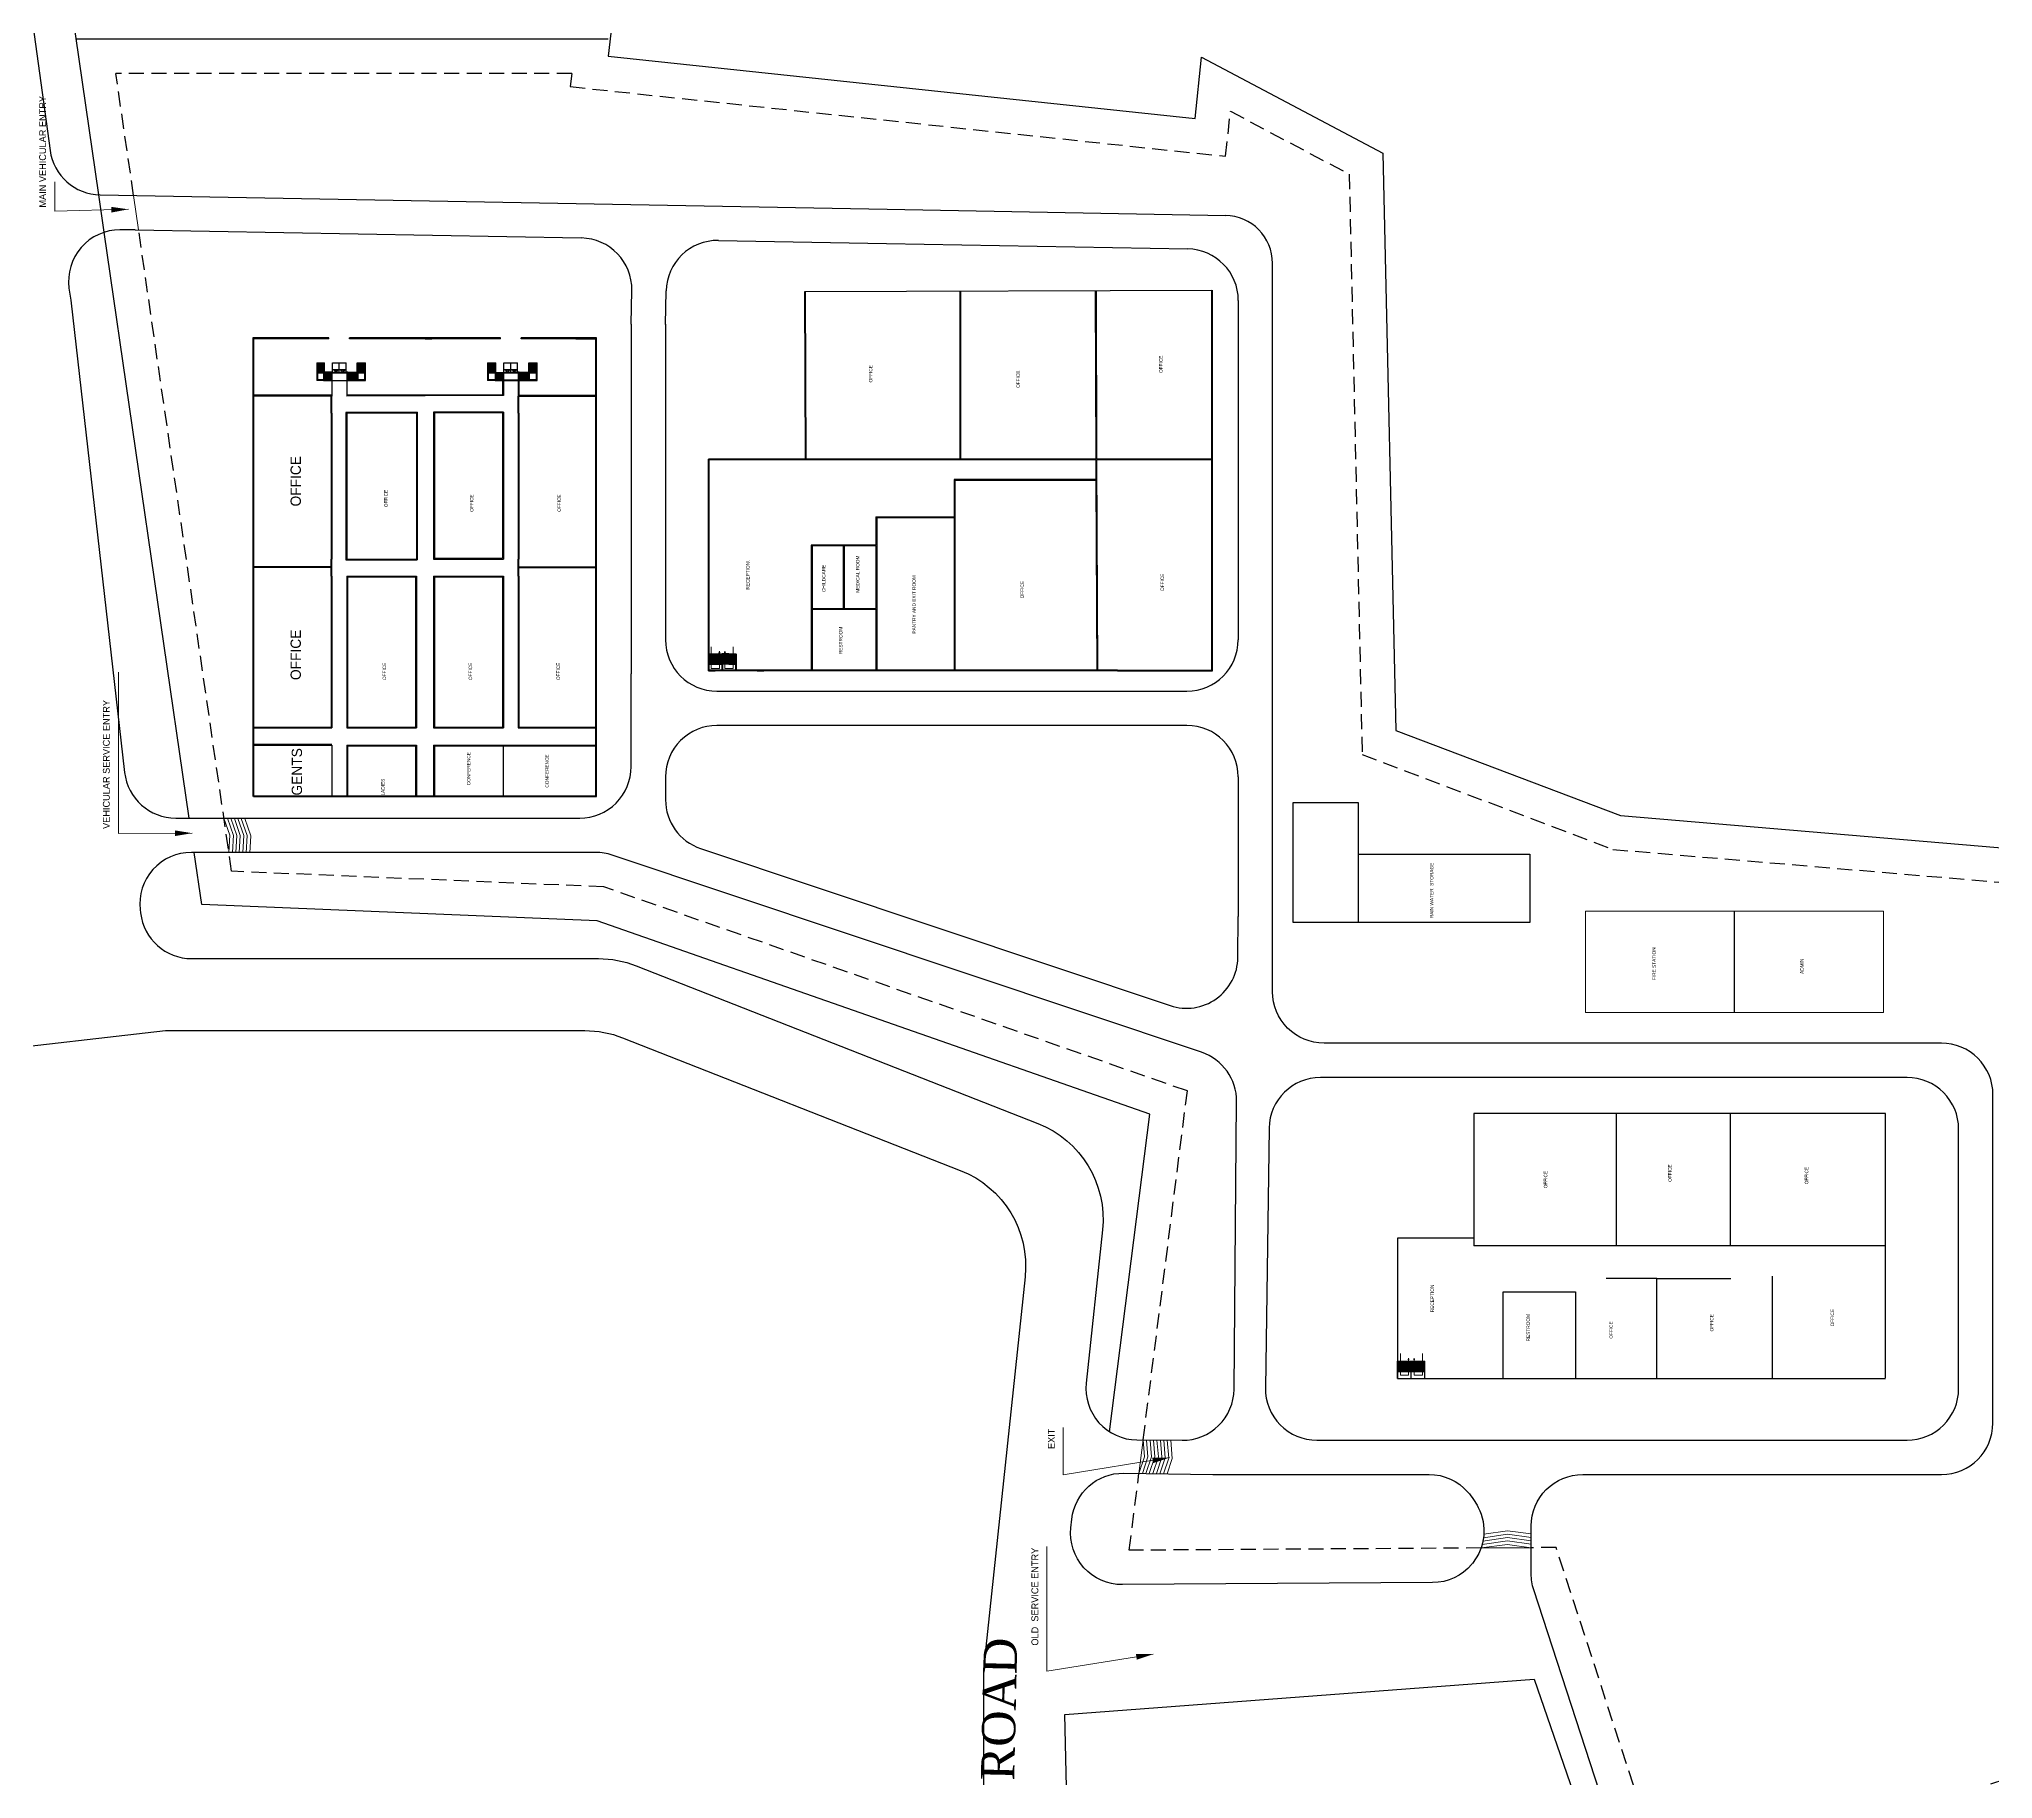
# Model space of a CAD drawing. Header units: metres. Extents: x 17323 to 19722, y -15306 to 10704.
# Drawn here: x 18768 to 19338, y -13061 to -12553 of the extents above; entities that cross this region are included whole.
import ezdxf

# ---------------------------------------------------------------- set-up
doc = ezdxf.new("R2010")
doc.units = ezdxf.units.M
doc.header["$LTSCALE"] = 35
doc.header["$MEASUREMENT"] = 0
doc.linetypes.add('HIDDEN2', pattern=[0.1875, 0.125, -0.0625])
doc.layers.get('0').update_dxf_attribs({"linetype": 'CONTINUOUS'})
for name, color, linetype in [('brop', 252, 'CONTINUOUS'), ('hidden 1', 154, 'HIDDEN2'), ('text-1', 146, 'CONTINUOUS'), ('wall', 30, 'CONTINUOUS')]:
    doc.layers.add(name, color=color, linetype=linetype)
doc.layers.add('ELEVATION-1', color=150, linetype='CONTINUOUS', lineweight=25)
doc.layers.add('LEADER TEXT', color=146, linetype='CONTINUOUS', lineweight=20)
doc.styles.add('EURO', font='eurr____.ttf')
doc.styles.get("Standard").update_dxf_attribs({"font": 'times.ttf', "height": 8})
doc.dimstyles.new('Copy of S1', dxfattribs={"dimtxt": 6, "dimasz": 5, "dimexe": 4.001, "dimexo": 0.3, "dimgap": 2.5, "dimtad": 1, "dimdec": 0, "dimzin": 0, "dimdsep": 46, "dimlunit": 3, "dimtxsty": 'EURO', "dimblk": 'ARCHTICK', "dimcen": 0.09, "dimclrd": 166, "dimclre": 256, "dimclrt": 152, "dimadec": 0, "dimazin": 0, "dimtfac": 1, "dimtdec": 0, "dimtofl": 0, "dimtmove": 0, "dimatfit": 3, "dimfxl": 1, "dimfxlon": 1, "dimtolj": 1, "dimtzin": 0, "dimlwd": -1, "dimlwe": -1, "dimarcsym": 0})

# ---------------------------------------------------------------- blocks, each defined once
blk = doc.blocks.new('_ArchTick')
at = {"color": 0, "linetype": 'ByBlock', "const_width": 0.15}
blk.add_lwpolyline([(-0.5, -0.5), (0.5, 0.5)], dxfattribs=at)

msp = doc.modelspace()

# ---------------------------------------------------------------- linework, layer by layer
at = {"ltscale": 5}
for p, q in [((18786.96, -12609.62), (18785.38, -12598.7)), ((18965.07, -12735.54), (18965.07, -12732.54)), ((18965.3, -12735.54), (18965.3, -12732.54)), ((19133.53, -12775.94), (19152.52, -12775.94)), ((19133.53, -12810.94), (19133.53, -12775.94)), ((19152.52, -12775.94), (19152.52, -12790.94)), ((19152.52, -12790.94), (19202.52, -12790.94)), ((19152.52, -12790.94), (19152.52, -12810.94)), ((19202.52, -12790.94), (19202.52, -12810.94)), ((19262.21, -12837.13), (19262.21, -12807.61)), ((19202.52, -12810.94), (19133.53, -12810.94))]:
    msp.add_line(p, q, dxfattribs=at)
at = {"layer": 'brop'}
for p, q in [((19015.17, -12602.94), (19113.78, -12604.7)), ((18795.98, -12608.91), (18926.03, -12611.3)), ((18966.03, -12612.03), (19014.99, -12612.93)), ((19015, -12612.93), (19102.79, -12614.51)), ((18940.58, -12636.39), (18940.76, -12626.57)), ((18950.57, -12636.57), (18950.75, -12626.76)), ((19117.53, -12629.5), (19117.53, -12728.44)), ((18940.57, -12636.48), (18940.57, -12738.44)), ((18950.57, -12636.48), (18950.57, -12728.44)), ((18965.57, -12743.44), (19102.53, -12743.44)), ((19117.53, -12768.44), (19117.53, -12809.11))]:
    msp.add_line(p, q, dxfattribs=at)
for points in [[(18738.08, -12260.27), (18738.08, -12299.65), (18756.94, -12482.05), (18771.17, -12585.76, 0.369586), (18785.75, -12598.72), (19015.18, -12602.94)], [(18785.38, -12598.7), (18759.69, -12421.62), (18815.08, -12408.75), (18883.62, -12468.01), (18944.02, -12470.11), (18933.87, -12558.3), (19104.96, -12576.48), (19106.86, -12558.61), (19159.72, -12586.61), (19163.51, -12754.94), (19228.96, -12779.75), (19350.37, -12790.03), (19402.25, -13050.75), (19236.55, -13106.37), (19203.67, -13005.48, -0.078912), (19202.93, -13000.83), (19202.93, -12986.86, -0.414214), (19217.93, -12971.86), (19322.52, -12971.86)], [(18795.98, -12608.91), (18791.54, -12608.91, 0.454735), (18776.68, -12625.94), (18777.17, -12629.48), (18792.89, -12767.16, 0.381292), (18807.79, -12780.46), (18925.57, -12780.46, 0.414214), (18940.57, -12765.46), (18940.57, -12738.44)], [(19337.52, -12956.86), (19337.52, -12861.09, 0.414214), (19322.52, -12846.09), (19142.53, -12846.09, -0.414214), (19127.53, -12831.09), (19127.53, -12618.7)], [(19102.53, -12753.44), (18965.57, -12753.44, 0.414214), (18950.57, -12768.44), (18950.57, -12775.1, 0.322448), (18960.81, -12789.32), (19097.66, -12835.14, 0.509539), (19117.42, -12821.05), (19117.53, -12809.11)], [(18930.26, -12790.46), (18812.36, -12790.46, 0.44792), (18797.45, -12807.16), (18797.57, -12808.13, 0.381292), (18812.47, -12821.43), (18931.03, -12821.43, -0.093811), (18941.99, -12823.51), (19059.08, -12869.48, -0.337615), (19077.95, -12900.57), (19073.21, -12945.2, 0.44287), (19088, -12961.78), (19101.16, -12961.9, 0.414214), (19116.3, -12947.03), (19117.04, -12863.11, 0.324908), (19106.81, -12848.75), (18935.02, -12791.23)], [(18696.44, -12854.8), (18804.79, -12842.43), (18927.05, -12842.43, -0.093811), (18938.02, -12844.51), (19036.51, -12883.18, -0.337615), (19055.38, -12914.27), (19043.24, -13028.66), (19043.14, -13178.38, -0.210914), (19039.88, -13185.77), (19028.92, -13195.75, 0.253525), (19019.51, -13222.74), (19057.11, -13454.1)], [(19110.07, -12971.86), (19173.15, -12971.86, -0.216786), (19184.46, -12977, -0.060231), (19187.48, -12981.45, -0.29546), (19185.88, -12997.68, -0.006685), (19185.57, -12998.05, -0.219611), (19174.19, -13003.4), (19083.75, -13003.98, -0.447462), (19068.73, -12987.39), (19069, -12984.9, -0.387647), (19084.13, -12971.49), (19110.07, -12971.86, 0.0071), (19110.5, -12971.86, -0.0071)]]:
    msp.add_lwpolyline(points, format="xyb", dxfattribs=at)
msp.add_lwpolyline([(19312.52, -12856.09), (19141.5, -12856.09, 0.410061), (19126.51, -12870.88), (19125.43, -12946.64, 0.418379), (19140.43, -12961.86), (19312.52, -12961.86, 0.414214), (19327.52, -12946.86), (19327.52, -12871.09, 0.414214)], format="xyb", close=True, dxfattribs=at)
for centre, radius, start, end in [((19113.53, -12618.7), 14, 0, 88.9746), ((18925.76, -12626.3, 0), 15, 358.9462, 88.9462), ((18965.75, -12627.03, 0), 15, 88.9462, 178.9462), ((19102.53, -12629.5), 15, 0, 88.9746), ((18965.57, -12728.44), 15, 180, 270), ((19102.53, -12728.44), 15, 270, 0), ((19102.53, -12768.44), 15, 0, 90), ((18930.26, -12805.46), 15, 71.4872, 90), ((19322.52, -12956.86), 15, 270, 0)]:
    msp.add_arc(centre, radius, start, end, dxfattribs=at)
at = {"layer": 'ELEVATION-1', "ltscale": 5}
for p, q in [((18853.46, -12647.67), (18857.46, -12647.67)), ((18853.46, -12650.67), (18853.46, -12647.67)), ((18853.46, -12649.67), (18857.46, -12649.67)), ((18853.46, -12650.67), (18855.46, -12649.67)), ((18855.46, -12650.67), (18853.46, -12649.67)), ((18855.46, -12650.67), (18855.46, -12647.67)), ((18855.46, -12650.67), (18857.46, -12649.67)), ((18857.46, -12650.67), (18855.46, -12649.67)), ((18857.46, -12650.67), (18857.46, -12647.67)), ((18903.46, -12647.67), (18907.46, -12647.67)), ((18903.46, -12650.67), (18903.46, -12647.67)), ((18903.46, -12649.67), (18907.46, -12649.67)), ((18903.46, -12650.67), (18905.46, -12649.67)), ((18905.46, -12650.67), (18903.46, -12649.67)), ((18905.46, -12650.67), (18905.46, -12647.67)), ((18905.46, -12650.67), (18907.46, -12649.67)), ((18906.46, -12650.17), (18905.46, -12649.67)), ((18907.46, -12650.67), (18907.46, -12647.67)), ((18850.9, -12652.9), (18848.9, -12652.9)), ((18857.93, -12650.67), (18849.13, -12650.67)), ((18850.9, -12652.67), (18849.13, -12652.67)), ((18850.9, -12650.67), (18850.9, -12652.67)), ((18850.9, -12652.67), (18853.3, -12652.67)), ((18850.9, -12652.9), (18863.16, -12652.9)), ((18853.46, -12650.44), (18851.13, -12650.44)), ((18851.2, -12650.67), (18851.2, -12652.67)), ((18851.5, -12650.67), (18851.5, -12652.67)), ((18851.8, -12650.67), (18851.8, -12652.67)), ((18852.1, -12650.67), (18852.1, -12652.67)), ((18852.4, -12650.67), (18852.4, -12652.67)), ((18852.7, -12650.67), (18852.7, -12652.67)), ((18853, -12650.67), (18853, -12652.67)), ((18853.3, -12650.67), (18853.3, -12652.67)), ((18853.3, -12650.67), (18857.63, -12650.67)), ((18857.93, -12650.44), (18857.46, -12650.44)), ((18857.63, -12650.67), (18857.63, -12652.67)), ((18857.63, -12652.67), (18862.93, -12652.67)), ((18857.93, -12650.44), (18860.7, -12650.44)), ((18857.93, -12652.67), (18857.93, -12650.67)), ((18857.93, -12650.67), (18860.93, -12650.67)), ((18858.23, -12652.67), (18858.23, -12650.67)), ((18858.53, -12652.67), (18858.53, -12650.67)), ((18858.83, -12652.67), (18858.83, -12650.67)), ((18859.13, -12652.67), (18859.13, -12650.67)), ((18859.43, -12652.67), (18859.43, -12650.67)), ((18859.73, -12652.67), (18859.73, -12650.67)), ((18860.03, -12652.67), (18860.03, -12650.67)), ((18860.33, -12652.67), (18860.33, -12650.67)), ((18860.63, -12652.67), (18860.63, -12650.67)), ((18860.93, -12652.67), (18860.93, -12650.67)), ((18862.93, -12652.67), (18860.93, -12652.67)), ((18900.9, -12652.9), (18898.67, -12652.9)), ((18907.93, -12650.67), (18898.9, -12650.67)), ((18900.9, -12652.67), (18898.9, -12652.67)), ((18900.9, -12650.67), (18900.9, -12652.67)), ((18900.9, -12652.67), (18912.93, -12652.67)), ((18900.9, -12652.9), (18903.07, -12652.9)), ((18901.2, -12650.67), (18901.2, -12652.67)), ((18901.5, -12650.67), (18901.5, -12652.67)), ((18901.8, -12650.67), (18901.8, -12652.67)), ((18902.1, -12650.67), (18902.1, -12652.67)), ((18902.4, -12650.67), (18902.4, -12652.67)), ((18902.63, -12650.67), (18902.63, -12652.67)), ((18902.7, -12650.67), (18902.7, -12652.67)), ((18903, -12650.67), (18903, -12652.67)), ((18903.3, -12650.67), (18903.3, -12652.67)), ((18903.3, -12650.67), (18907.63, -12650.67)), ((18903.3, -12652.9), (18907.63, -12652.9)), ((18907.46, -12650.67), (18906.46, -12650.17)), ((18907.93, -12650.44), (18907.46, -12650.44)), ((18907.63, -12650.67), (18907.63, -12652.67)), ((18907.86, -12652.9), (18913.16, -12652.9)), ((18907.93, -12650.44), (18910.7, -12650.44)), ((18907.93, -12652.67), (18907.93, -12650.67)), ((18907.93, -12650.67), (18910.93, -12650.67)), ((18908.23, -12652.67), (18908.23, -12650.67)), ((18908.53, -12652.67), (18908.53, -12650.67)), ((18908.83, -12652.67), (18908.83, -12650.67)), ((18909.13, -12652.67), (18909.13, -12650.67)), ((18909.43, -12652.67), (18909.43, -12650.67)), ((18909.73, -12652.67), (18909.73, -12650.67)), ((18910.03, -12652.67), (18910.03, -12650.67)), ((18910.33, -12652.67), (18910.33, -12650.67)), ((18910.63, -12652.67), (18910.63, -12650.67)), ((18910.93, -12652.67), (18910.93, -12650.67)), ((18912.93, -12652.67), (18910.93, -12652.67)), ((18965.07, -12732.54), (18967.07, -12732.54)), ((18965.07, -12732.84), (18967.07, -12732.84)), ((18965.07, -12733.14), (18967.07, -12733.14)), ((18965.07, -12733.44), (18967.07, -12733.44)), ((18965.07, -12733.74), (18967.07, -12733.74)), ((18965.07, -12734.04), (18967.07, -12734.04)), ((18965.07, -12734.34), (18967.07, -12734.34)), ((18965.07, -12734.64), (18967.07, -12734.64)), ((18965.07, -12734.94), (18967.07, -12734.94)), ((18965.07, -12735.24), (18967.07, -12735.24)), ((18969.07, -12732.54), (18967.07, -12732.54)), ((18969.07, -12732.84), (18967.07, -12732.84)), ((18969.07, -12733.14), (18967.07, -12733.14)), ((18969.07, -12733.44), (18967.07, -12733.44)), ((18969.07, -12733.74), (18967.07, -12733.74)), ((18969.07, -12734.04), (18967.07, -12734.04)), ((18969.07, -12734.34), (18967.07, -12734.34)), ((18969.07, -12734.64), (18967.07, -12734.64)), ((18969.07, -12734.94), (18967.07, -12734.94)), ((18969.07, -12735.24), (18967.07, -12735.24)), ((18965.07, -12735.54), (18967.07, -12735.54)), ((18969.07, -12735.54), (18967.07, -12735.54))]:
    msp.add_line(p, q, dxfattribs=at)
at = {"layer": 'hidden 1'}
msp.add_line((18923.23, -12563.3), (18790.34, -12563.3), dxfattribs=at)
for points in [[(18795.51, -12598.91), (18790.34, -12563.3)], [(18923.23, -12563.3), (18922.78, -12567.17), (19113.85, -12587.48), (19115.24, -12574.36), (19149.86, -12592.7), (19153.66, -12761.91), (19226.72, -12789.6), (19342.03, -12799.36), (19390.73, -13044.07), (19242.93, -13093.68), (19210.17, -12993.16), (19202.93, -12993.21)], [(19089.81, -12961.8), (19102.69, -12860.04), (18932.58, -12800.51), (18824.09, -12795.97), (18796.96, -12608.91)], [(19188.3, -12993.3), (19085.74, -12993.96), (19088.58, -12971.55)]]:
    msp.add_lwpolyline(points, dxfattribs=at)
at = {"layer": 'LEADER TEXT', "ltscale": 5}
for p, q in [((18796.96, -12608.91), (18795.51, -12598.91)), ((18963.86, -12730.49), (18963.86, -12736.81)), ((18966.26, -12731.83), (18966.12, -12732.32)), ((18966.26, -12731.83), (18966.26, -12732.59)), ((18966.26, -12731.83), (18966.41, -12732.26)), ((18966.26, -12736.81), (18966.26, -12732.17)), ((18967.87, -12731.83), (18967.72, -12732.26)), ((18967.87, -12731.83), (18968.01, -12732.32)), ((18967.87, -12731.83), (18967.87, -12732.59)), ((18967.87, -12736.81), (18967.87, -12732.17)), ((18970.28, -12730.49), (18970.28, -12736.81)), ((18963.86, -12736.81), (18966.26, -12736.81)), ((18970.28, -12736.81), (18967.87, -12736.81)), ((18823.58, -12785.46), (18821.84, -12780.46)), ((18824.6, -12785.49), (18822.86, -12780.49)), ((18825.61, -12785.51), (18823.87, -12780.51)), ((18826.62, -12785.54), (18824.89, -12780.54)), ((18827.64, -12785.56), (18825.9, -12780.56)), ((18828.65, -12785.57), (18826.91, -12780.57)), ((18829.66, -12785.6), (18827.93, -12780.59)), ((18823.29, -12790.45), (18823.58, -12785.46)), ((18824.31, -12790.49), (18824.59, -12785.48)), ((18825.32, -12790.5), (18825.61, -12785.5)), ((18826.33, -12790.52), (18826.62, -12785.52)), ((18827.35, -12790.54), (18827.63, -12785.55)), ((18828.36, -12790.56), (18828.65, -12785.57)), ((18829.37, -12790.58), (18829.66, -12785.59)), ((19218.8, -12837.13), (19218.8, -12807.61)), ((19305.63, -12807.61), (19218.8, -12807.61)), ((19305.63, -12837.13), (19305.63, -12807.61)), ((19218.8, -12837.13), (19305.63, -12837.13)), ((19164.79, -12936.61), (19164.79, -12942.93)), ((19167.2, -12937.95), (19167.06, -12938.44)), ((19167.2, -12937.95), (19167.2, -12938.71)), ((19167.2, -12937.95), (19167.35, -12938.38)), ((19167.2, -12942.93), (19167.2, -12938.29)), ((19168.81, -12937.95), (19168.66, -12938.38)), ((19168.81, -12937.95), (19168.95, -12938.44)), ((19168.81, -12937.95), (19168.81, -12938.71)), ((19168.81, -12942.93), (19168.81, -12938.29)), ((19171.22, -12936.61), (19171.22, -12942.93)), ((19164.79, -12942.93), (19167.2, -12942.93)), ((19171.22, -12942.93), (19168.81, -12942.93)), ((19088.58, -12971.55), (19089.81, -12961.8)), ((19090.2, -12966.69), (19089.81, -12961.8)), ((19091.21, -12966.7), (19090.82, -12961.81)), ((19092.21, -12966.71), (19091.82, -12961.81)), ((19093.22, -12966.72), (19092.83, -12961.82)), ((19094.23, -12966.73), (19093.84, -12961.83)), ((19095.24, -12966.86), (19094.84, -12961.84)), ((19096.25, -12966.98), (19095.85, -12961.85)), ((19097.26, -12967.1), (19096.85, -12961.86)), ((19098.28, -12967.23), (19097.85, -12961.87)), ((19090.2, -12966.69), (19088.58, -12971.55)), ((19091.21, -12966.7), (19089.58, -12971.57)), ((19092.21, -12966.71), (19090.59, -12971.58)), ((19093.22, -12966.72), (19091.59, -12971.6)), ((19094.23, -12966.73), (19092.6, -12971.61)), ((19095.24, -12966.86), (19093.65, -12971.62)), ((19096.25, -12966.98), (19094.7, -12971.64)), ((19097.26, -12967.1), (19095.75, -12971.65)), ((19098.28, -12967.23), (19096.8, -12971.67)), ((19188.61, -12992.3), (19196.04, -12991.25)), ((19188.85, -12991.3), (19196.04, -12990.25)), ((19189.02, -12990.3), (19196.01, -12989.25)), ((19189.12, -12989.3), (19196.02, -12988.25)), ((19202.89, -12990.21), (19196.01, -12989.25)), ((19202.9, -12989.21), (19196.02, -12988.25)), ((19202.92, -12991.21), (19196.04, -12990.25)), ((19202.92, -12992.21), (19196.04, -12991.25)), ((19188.3, -12993.3), (19196.05, -12992.25)), ((19188.3, -12993.3), (19202.93, -12993.21)), ((19202.93, -12993.21), (19196.05, -12992.25))]:
    msp.add_line(p, q, dxfattribs=at)
at = {"layer": 'wall'}
msp.add_line((18933.87, -12553.3), (18778.79, -12553.3), dxfattribs=at)
at = {"layer": 'wall', "ltscale": 5}
for p, q in [((18991.16, -12626.92), (19109.82, -12626.47)), ((18991.35, -12675.77), (18991.16, -12626.92)), ((18991.58, -12675.77), (18991.39, -12626.92)), ((19036.45, -12675.77), (19036.45, -12626.75)), ((19036.68, -12675.77), (19036.68, -12626.75)), ((19076.12, -12675.77), (19075.93, -12626.6)), ((19076.35, -12675.77), (19076.16, -12626.6)), ((19109.82, -12675.77), (19109.82, -12626.47)), ((19110.05, -12737.54), (19110.05, -12626.47)), ((18830.23, -12640.44), (18830.23, -12774.17)), ((18852.46, -12640.44), (18830.23, -12640.44)), ((18830.46, -12640.67), (18830.46, -12774.17)), ((18852.46, -12640.67), (18830.46, -12640.67)), ((18852.46, -12640.67), (18852.46, -12640.44)), ((18880.46, -12640.44), (18858.46, -12640.44)), ((18858.46, -12640.67), (18858.46, -12640.44)), ((18880.46, -12640.67), (18858.46, -12640.67)), ((18880.46, -12640.67), (18878.46, -12640.67)), ((18902.46, -12640.44), (18880.46, -12640.44)), ((18880.46, -12640.67), (18882.46, -12640.67)), ((18902.46, -12640.67), (18880.46, -12640.67)), ((18902.46, -12640.67), (18902.46, -12640.44)), ((18930.46, -12640.44), (18908.46, -12640.44)), ((18908.46, -12640.67), (18908.46, -12640.44)), ((18930.23, -12640.67), (18908.46, -12640.67)), ((18924.46, -12640.44), (18930.46, -12640.44)), ((18924.46, -12640.67), (18930.23, -12640.67)), ((18930.23, -12657.16), (18930.23, -12640.67)), ((18930.46, -12774.17), (18930.46, -12640.44)), ((18848.9, -12647.67), (18851.13, -12647.67)), ((18848.9, -12647.67), (18848.9, -12652.9)), ((18849.13, -12647.67), (18849.13, -12652.67)), ((18849.13, -12647.97), (18850.9, -12647.97)), ((18849.13, -12648.27), (18850.9, -12648.27)), ((18849.13, -12648.57), (18850.9, -12648.57)), ((18849.13, -12648.87), (18850.9, -12648.87)), ((18849.13, -12649.17), (18850.9, -12649.17)), ((18849.13, -12649.47), (18850.9, -12649.47)), ((18849.13, -12649.77), (18850.9, -12649.77)), ((18850.9, -12650.67), (18850.9, -12647.67)), ((18851.13, -12650.44), (18851.13, -12647.67)), ((18860.7, -12647.67), (18863.16, -12647.67)), ((18860.7, -12650.44), (18860.7, -12647.67)), ((18860.93, -12650.67), (18860.93, -12647.67)), ((18860.93, -12647.97), (18862.93, -12647.97)), ((18860.93, -12648.27), (18862.93, -12648.27)), ((18860.93, -12648.57), (18862.93, -12648.57)), ((18860.93, -12648.87), (18862.93, -12648.87)), ((18860.93, -12649.17), (18862.93, -12649.17)), ((18860.93, -12649.47), (18862.93, -12649.47)), ((18860.93, -12649.77), (18862.93, -12649.77)), ((18862.93, -12652.67), (18862.93, -12647.67)), ((18863.16, -12652.9), (18863.16, -12647.67)), ((18898.67, -12647.67), (18901.13, -12647.67)), ((18898.67, -12647.67), (18898.67, -12652.9)), ((18898.9, -12647.67), (18898.9, -12652.67)), ((18898.9, -12647.97), (18900.9, -12647.97)), ((18898.9, -12648.27), (18900.9, -12648.27)), ((18898.9, -12648.57), (18900.9, -12648.57)), ((18898.9, -12648.87), (18900.9, -12648.87)), ((18898.9, -12649.17), (18900.9, -12649.17)), ((18898.9, -12649.47), (18900.9, -12649.47)), ((18898.9, -12649.77), (18900.9, -12649.77)), ((18900.9, -12650.67), (18900.9, -12647.67)), ((18901.13, -12650.44), (18901.13, -12647.67)), ((18910.7, -12647.67), (18913.16, -12647.67)), ((18910.7, -12650.67), (18910.7, -12647.67)), ((18910.93, -12650.67), (18910.93, -12647.67)), ((18910.93, -12647.97), (18912.93, -12647.97)), ((18910.93, -12648.27), (18912.93, -12648.27)), ((18910.93, -12648.57), (18912.93, -12648.57)), ((18910.93, -12648.87), (18912.93, -12648.87)), ((18910.93, -12649.17), (18912.93, -12649.17)), ((18910.93, -12649.47), (18912.93, -12649.47)), ((18910.93, -12649.77), (18912.93, -12649.77)), ((18912.93, -12652.67), (18912.93, -12647.67)), ((18913.16, -12652.9), (18913.16, -12647.67)), ((18849.13, -12650.07), (18850.9, -12650.07)), ((18849.13, -12650.37), (18850.9, -12650.37)), ((18849.13, -12650.67), (18850.9, -12650.67)), ((18853.3, -12652.9), (18853.3, -12657.4)), ((18857.63, -12652.9), (18857.63, -12657.39)), ((18860.93, -12650.07), (18862.93, -12650.07)), ((18860.93, -12650.37), (18862.93, -12650.37)), ((18860.93, -12650.67), (18862.93, -12650.67)), ((18898.9, -12650.07), (18900.9, -12650.07)), ((18898.9, -12650.37), (18900.9, -12650.37)), ((18898.9, -12650.67), (18900.9, -12650.67)), ((18903.07, -12652.9), (18903.07, -12657.05)), ((18903.3, -12652.9), (18903.3, -12657.28)), ((18907.63, -12652.9), (18907.63, -12657.39)), ((18907.86, -12652.9), (18907.86, -12657.16)), ((18910.93, -12650.07), (18912.93, -12650.07)), ((18910.93, -12650.37), (18912.93, -12650.37)), ((18910.93, -12650.67), (18912.93, -12650.67)), ((18853.3, -12657.17), (18830.46, -12657.17)), ((18853.07, -12657.4), (18830.46, -12657.4)), ((18853.07, -12662.4), (18853.07, -12657.4)), ((18853.3, -12662.4), (18853.3, -12657.4)), ((18903.07, -12657.05), (18857.62, -12657.16)), ((18903.3, -12657.28), (18857.63, -12657.39)), ((18907.63, -12662.39), (18907.63, -12657.39)), ((18907.86, -12657.16), (18930.23, -12657.16)), ((18907.86, -12657.39), (18930.23, -12657.39)), ((18907.86, -12662.39), (18907.86, -12657.39)), ((18930.23, -12707.19), (18930.23, -12657.39)), ((18853.07, -12662.4), (18853.07, -12704.92)), ((18853.3, -12662.4), (18853.3, -12704.92)), ((18878.19, -12662.11), (18857.41, -12662.16)), ((18857.41, -12662.16), (18857.41, -12705.15)), ((18877.96, -12662.34), (18857.64, -12662.39)), ((18857.64, -12662.39), (18857.64, -12704.92)), ((18877.96, -12662.34), (18877.96, -12704.92)), ((18878.19, -12662.11), (18878.19, -12705.15)), ((18903.31, -12662.05), (18882.96, -12662.1)), ((18882.96, -12662.1), (18882.96, -12704.92)), ((18903.08, -12662.28), (18883.19, -12662.33)), ((18883.19, -12662.33), (18883.19, -12704.69)), ((18903.08, -12662.28), (18903.08, -12704.69)), ((18903.31, -12662.05), (18903.31, -12704.92)), ((18907.63, -12662.39), (18907.63, -12704.92)), ((18907.86, -12662.39), (18907.86, -12704.92)), ((18963.07, -12737.54), (18963.07, -12675.77)), ((18991.35, -12675.77), (18963.07, -12675.77)), ((18991.35, -12676), (18963.3, -12676)), ((18963.3, -12737.31), (18963.3, -12676)), ((19076.12, -12676), (18991.35, -12676)), ((19036.45, -12675.77), (18991.58, -12675.77)), ((19076.12, -12675.77), (19036.68, -12675.77)), ((19076.14, -12681.77), (19076.12, -12676)), ((19109.82, -12675.77), (19076.35, -12675.77)), ((19109.82, -12676), (19076.35, -12676)), ((19076.59, -12737.3), (19076.35, -12676)), ((19109.82, -12737.31), (19109.82, -12676)), ((19034.71, -12681.77), (19034.71, -12692.59)), ((19076.14, -12681.77), (19034.71, -12681.77)), ((19076.14, -12682), (19034.94, -12682)), ((19034.94, -12682), (19034.94, -12737.31)), ((19076.36, -12737.31), (19076.14, -12682)), ((19011.91, -12692.59), (19011.91, -12700.83)), ((19011.91, -12692.59), (19034.71, -12692.59)), ((19012.14, -12692.82), (19034.71, -12692.82)), ((19012.14, -12692.82), (19012.14, -12737.31)), ((19034.71, -12692.82), (19034.71, -12737.31)), ((18993.06, -12700.83), (18993.06, -12737.31)), ((19011.91, -12700.83), (18993.06, -12700.83)), ((18993.29, -12701.06), (18993.29, -12719.3)), ((19002.48, -12701.06), (18993.29, -12701.06)), ((19002.48, -12719.3), (19002.48, -12701.06)), ((19011.91, -12701.06), (19002.71, -12701.06)), ((19002.71, -12719.3), (19002.71, -12701.06)), ((19011.91, -12701.06), (19011.91, -12719.3)), ((18853.07, -12709.92), (18853.07, -12704.92)), ((18853.3, -12709.92), (18853.3, -12704.92)), ((18857.41, -12705.15), (18878.19, -12705.15)), ((18857.64, -12704.92), (18877.96, -12704.92)), ((18882.96, -12704.92), (18903.31, -12704.92)), ((18883.19, -12704.69), (18903.08, -12704.69)), ((18907.63, -12709.92), (18907.63, -12704.92)), ((18907.86, -12709.92), (18907.86, -12704.92)), ((18853.3, -12707.19), (18830.46, -12707.19)), ((18853.3, -12707.42), (18830.46, -12707.42)), ((18853.07, -12709.92), (18853.07, -12754.17)), ((18853.3, -12709.92), (18853.3, -12754.17)), ((18857.64, -12709.92), (18877.96, -12709.92)), ((18857.64, -12709.92), (18857.64, -12754.17)), ((18857.87, -12710.15), (18857.87, -12753.94)), ((18857.87, -12710.15), (18877.96, -12710.15)), ((18877.73, -12709.92), (18877.73, -12754.17)), ((18877.96, -12709.92), (18877.96, -12754.17)), ((18882.96, -12709.92), (18882.96, -12754.17)), ((18882.96, -12709.92), (18903.31, -12709.92)), ((18882.96, -12710.15), (18903.31, -12710.15)), ((18883.19, -12709.92), (18883.19, -12754.17)), ((18903.08, -12709.92), (18903.08, -12754.17)), ((18903.31, -12709.92), (18903.31, -12754.17)), ((18907.63, -12707.19), (18930.23, -12707.19)), ((18907.63, -12707.42), (18930.23, -12707.42)), ((18907.63, -12709.92), (18907.63, -12754.17)), ((18907.86, -12709.92), (18907.86, -12754.17)), ((18930.23, -12753.94), (18930.23, -12707.42)), ((18993.29, -12719.3), (19011.91, -12719.3)), ((18993.29, -12719.53), (19011.91, -12719.53)), ((18993.29, -12719.53), (18993.29, -12737.31)), ((19011.91, -12719.53), (19011.91, -12737.31)), ((18963.3, -12732.54), (18965.07, -12732.54)), ((18963.3, -12732.84), (18965.07, -12732.84)), ((18963.3, -12733.14), (18965.07, -12733.14)), ((18963.3, -12733.44), (18965.07, -12733.44)), ((18963.3, -12733.74), (18965.07, -12733.74)), ((18963.3, -12734.04), (18965.07, -12734.04)), ((18963.3, -12734.34), (18965.07, -12734.34)), ((18963.3, -12734.64), (18965.07, -12734.64)), ((18963.3, -12734.94), (18965.07, -12734.94)), ((18963.3, -12735.24), (18965.07, -12735.24)), ((18967.07, -12737.31), (18967.07, -12732.54)), ((18967.3, -12737.31), (18967.3, -12732.54)), ((18969.07, -12735.54), (18969.07, -12732.54)), ((18969.07, -12732.54), (18971.07, -12732.54)), ((18969.07, -12732.84), (18971.07, -12732.84)), ((18969.07, -12733.14), (18971.07, -12733.14)), ((18969.07, -12733.44), (18971.07, -12733.44)), ((18969.07, -12733.74), (18971.07, -12733.74)), ((18969.07, -12734.04), (18971.07, -12734.04)), ((18969.07, -12734.34), (18971.07, -12734.34)), ((18969.07, -12734.64), (18971.07, -12734.64)), ((18969.07, -12734.94), (18971.07, -12734.94)), ((18969.07, -12735.24), (18971.07, -12735.24)), ((18969.3, -12735.54), (18969.3, -12732.54)), ((18971.07, -12737.31), (18971.07, -12732.54)), ((18971.3, -12737.31), (18971.3, -12732.54)), ((18995.46, -12737.54), (18963.07, -12737.54)), ((18963.07, -12737.54), (18965.07, -12737.54)), ((18963.3, -12735.54), (18965.07, -12735.54)), ((18967.07, -12737.31), (18963.3, -12737.31)), ((18971.07, -12737.31), (18967.3, -12737.31)), ((18969.07, -12735.54), (18971.07, -12735.54)), ((18993.06, -12737.31), (18971.3, -12737.31)), ((18977.27, -12737.54), (18979.27, -12737.54)), ((18995.46, -12737.31), (18993.29, -12737.31)), ((19011.91, -12737.31), (18995.46, -12737.31)), ((19082.34, -12737.54), (18995.46, -12737.54)), ((19034.71, -12737.31), (19012.14, -12737.31)), ((19076.36, -12737.31), (19034.94, -12737.31)), ((19076.36, -12737.31), (19076.35, -12737.31)), ((19082.34, -12737.31), (19076.59, -12737.31)), ((19082.34, -12737.31), (19109.82, -12737.31)), ((19082.34, -12737.54), (19110.05, -12737.54)), ((18830.46, -12753.94), (18853.3, -12753.94)), ((18830.46, -12754.17), (18853.3, -12754.17)), ((18857.64, -12754.17), (18877.96, -12754.17)), ((18857.87, -12753.94), (18877.96, -12753.94)), ((18882.96, -12753.94), (18903.31, -12753.94)), ((18882.96, -12754.17), (18903.31, -12754.17)), ((18907.63, -12753.94), (18930.23, -12753.94)), ((18907.63, -12754.17), (18930.23, -12754.17)), ((18930.23, -12759.17), (18930.23, -12754.17)), ((18830.46, -12758.94), (18853.3, -12758.94)), ((18830.46, -12759.17), (18853.3, -12759.17)), ((18853.3, -12759.17), (18853.3, -12774.17)), ((18857.64, -12759.17), (18877.96, -12759.17)), ((18857.64, -12759.17), (18857.64, -12774.17)), ((18857.87, -12759.4), (18877.73, -12759.4)), ((18857.87, -12759.4), (18857.87, -12774.17)), ((18877.73, -12759.4), (18877.73, -12773.94)), ((18877.96, -12759.17), (18877.96, -12773.94)), ((18882.96, -12759.17), (18903.31, -12759.17)), ((18882.96, -12759.17), (18882.96, -12773.94)), ((18883.19, -12759.4), (18903.31, -12759.4)), ((18883.19, -12759.4), (18883.19, -12773.94)), ((18903.31, -12759.17), (18930.23, -12759.17)), ((18903.31, -12759.4), (18930.23, -12759.4)), ((18903.31, -12773.94), (18903.31, -12759.4)), ((18930.23, -12773.94), (18930.23, -12759.4)), ((18930.46, -12774.17), (18930.46, -12759.17)), ((18830.46, -12773.94), (18877.73, -12773.94)), ((18830.46, -12774.17), (18930.46, -12774.17)), ((18877.96, -12773.94), (18882.96, -12773.94)), ((18883.19, -12773.94), (18930.23, -12773.94)), ((19306.22, -12866.63), (19186.17, -12866.63)), ((19186.17, -12866.63), (19186.17, -12905.15)), ((19227.81, -12905.15), (19227.81, -12866.63)), ((19260.92, -12866.63), (19260.92, -12905.15)), ((19306.22, -12943.67), (19306.22, -12866.63)), ((19186.17, -12902.94), (19163.9, -12902.94)), ((19163.9, -12902.94), (19163.9, -12943.83)), ((19306.22, -12905.15), (19186.17, -12905.15)), ((19239.52, -12914.7), (19224.78, -12914.7)), ((19239.52, -12943.83), (19239.52, -12914.7)), ((19239.52, -12914.7), (19261.14, -12914.7)), ((19273.24, -12943.83), (19273.24, -12914.03)), ((19194.71, -12943.83), (19194.71, -12918.6)), ((19194.71, -12918.6), (19215.84, -12918.6)), ((19215.84, -12918.6), (19215.84, -12943.83)), ((19163.9, -12938.83), (19167.9, -12938.83)), ((19163.9, -12943.83), (19163.9, -12938.83)), ((19163.9, -12939.13), (19167.9, -12939.13)), ((19163.9, -12939.43), (19167.9, -12939.43)), ((19163.9, -12939.73), (19167.9, -12939.73)), ((19163.9, -12940.03), (19167.9, -12940.03)), ((19163.9, -12940.33), (19167.9, -12940.33)), ((19165.9, -12941.83), (19165.9, -12938.83)), ((19167.9, -12943.83), (19167.9, -12938.83)), ((19167.9, -12938.83), (19171.9, -12938.83)), ((19167.9, -12939.13), (19171.9, -12939.13)), ((19167.9, -12939.43), (19171.9, -12939.43)), ((19167.9, -12939.73), (19171.9, -12939.73)), ((19167.9, -12940.03), (19171.9, -12940.03)), ((19167.9, -12940.33), (19171.9, -12940.33)), ((19169.9, -12941.83), (19169.9, -12938.83)), ((19171.9, -12943.83), (19171.9, -12938.83)), ((19163.9, -12940.63), (19167.9, -12940.63)), ((19163.9, -12940.93), (19167.9, -12940.93)), ((19163.9, -12941.23), (19167.9, -12941.23)), ((19163.9, -12941.53), (19167.9, -12941.53)), ((19163.9, -12941.83), (19167.9, -12941.83)), ((19163.9, -12943.83), (19306.22, -12943.83)), ((19163.9, -12943.83), (19165.9, -12943.83)), ((19167.9, -12940.63), (19171.9, -12940.63)), ((19167.9, -12940.93), (19171.9, -12940.93)), ((19167.9, -12941.23), (19171.9, -12941.23)), ((19167.9, -12941.53), (19171.9, -12941.53)), ((19167.9, -12941.83), (19171.9, -12941.83))]:
    msp.add_line(p, q, dxfattribs=at)
at = {"layer": 'wall'}
for points in [[(18811.74, -12780.46), (18786.96, -12609.62)], [(19080.03, -12959.41), (19091.76, -12866.8), (18930.68, -12810.44), (18815.39, -12805.61), (18813.19, -12790.46)], [(19070.13, -13177.92), (19067.02, -13041.82), (19203.79, -13031.56), (19231.39, -13111.57), (19070.13, -13177.92)]]:
    msp.add_lwpolyline(points, dxfattribs=at)

# ---------------------------------------------------------------- texts
msp.add_text('ROAD', height=9.725, rotation=88.7279).set_placement((19052.21, -13061.16))
at = {"layer": 'LEADER TEXT', "color": 152, "ltscale": 5, "char_height": 2, "attachment_point": 7, "rotation": 90, "style": 'EURO'}
for s, insert in [('\\A1;\\PMAIN VEHICULAR ENTRY', (18770.02, -12602.44)), ('\\A1; VEHICULAR SERVICE ENTRY', (18788.59, -12784.36)), ('EXIT', (19064.02, -12964.44)), ('OLD  SERVICE ENTRY', (19059.27, -13021.76))]:
    msp.add_mtext(s, dxfattribs=dict(at, insert=insert))
at = {"layer": 'text-1', "ltscale": 5, "style": 'EURO'}
for s, height, p in [('OFFICE', 1, (19010.86, -12653.43)), ('OFFICE', 1, (19095.47, -12650.65)), ('OFFICE', 1, (19053.83, -12655.02)), ('OFFICE', 3, (18844.27, -12689.59)), ('OFFICE', 1, (18920.05, -12691.14)), ('RECEPTION\\', 1, (18975.06, -12713.83)), ('MEDICAL ROOM', 1, (19007.08, -12714.73)), ('CHILDCARE', 1, (18997.19, -12714.56)), ('PANTRY AND EXIT ROOM', 1, (19023.52, -12726.67)), ('OFFICE', 1, (19055.02, -12716.39)), ('OFFICE', 1, (19095.87, -12714.24)), ('OFFICE', 3, (18844.27, -12740.21)), ('RESTROOM', 1, (19002.16, -12732.65)), ('OFFICE', 1, (18869.11, -12740.21)), ('OFFICE', 1, (18894.2, -12740.21)), ('OFFICE', 1, (18919.78, -12740.21)), ('GENTS', 3, (18844.61, -12773.88)), ('CONFERENCE', 1, (18893.67, -12770.88)), ('CONFERENCE', 1, (18916.53, -12771.57)), ('LADIES', 1, (18868.67, -12773.88)), ('RAIN WATER  STORAGE', 1, (19174.4, -12809.65)), ('FIRE STATION', 1, (19239.22, -12827.68)), ('ADMIN ', 1, (19282.32, -12825.9)), ('OFFICE', 1, (19291.19, -12928.68))]:
    msp.add_text(s, height=height, rotation=90, dxfattribs=at).set_placement(p)
at = {"layer": 'wall', "ltscale": 5, "style": 'EURO'}
for s, p in [('OFFICE', (18869.55, -12689.8)), ('OFFICE', (18894.57, -12691.14)), ('OFFICE', (19243.84, -12886.53)), ('OFFICE', (19283.68, -12887.24)), ('OFFICE', (19207.6, -12888.4)), ('RECEPTION', (19174.55, -12924.55)), ('RESTROOM', (19202.53, -12933.05)), ('OFFICE', (19226.69, -12932.27)), ('OFFICE', (19256.05, -12930.16))]:
    msp.add_text(s, height=1, rotation=90, dxfattribs=at).set_placement(p)

# ---------------------------------------------------------------- leaders
at = {"layer": 'LEADER TEXT', "ltscale": 5, "annotation_type": 0, "has_hookline": 1, "hookline_direction": 0, "horizontal_direction": (0, 1, 0)}
msp.add_leader([(18794.02, -12602.94), (18772.52, -12603.44), (18772.52, -12598.44)], dimstyle='Copy of S1', override={"dimdec": 1, "dimlunit": 2, "dimse1": 1, "dimse2": 1, "dimtdec": 1}, dxfattribs=at)
at = {"layer": 'LEADER TEXT', "color": 152, "ltscale": 5, "annotation_type": 0, "has_hookline": 1, "hookline_direction": 0, "horizontal_direction": (0, 1, 0)}
for points, text_width in [([(18812.59, -12784.86), (18791.09, -12784.94), (18791.09, -12779.94)], 39.57), ([(19097.52, -12966.94), (19066.52, -12971.94), (19066.52, -12966.94)], 6.32), ([(19092.77, -13024.26), (19061.77, -13029.26), (19061.77, -13024.26)], 28.94)]:
    msp.add_leader(points, dimstyle='Copy of S1', override={"dimdec": 1, "dimlunit": 2, "dimse1": 1, "dimse2": 1, "dimtdec": 1}, dxfattribs=dict(at, text_width=text_width))

doc.saveas('drawing.dxf')
